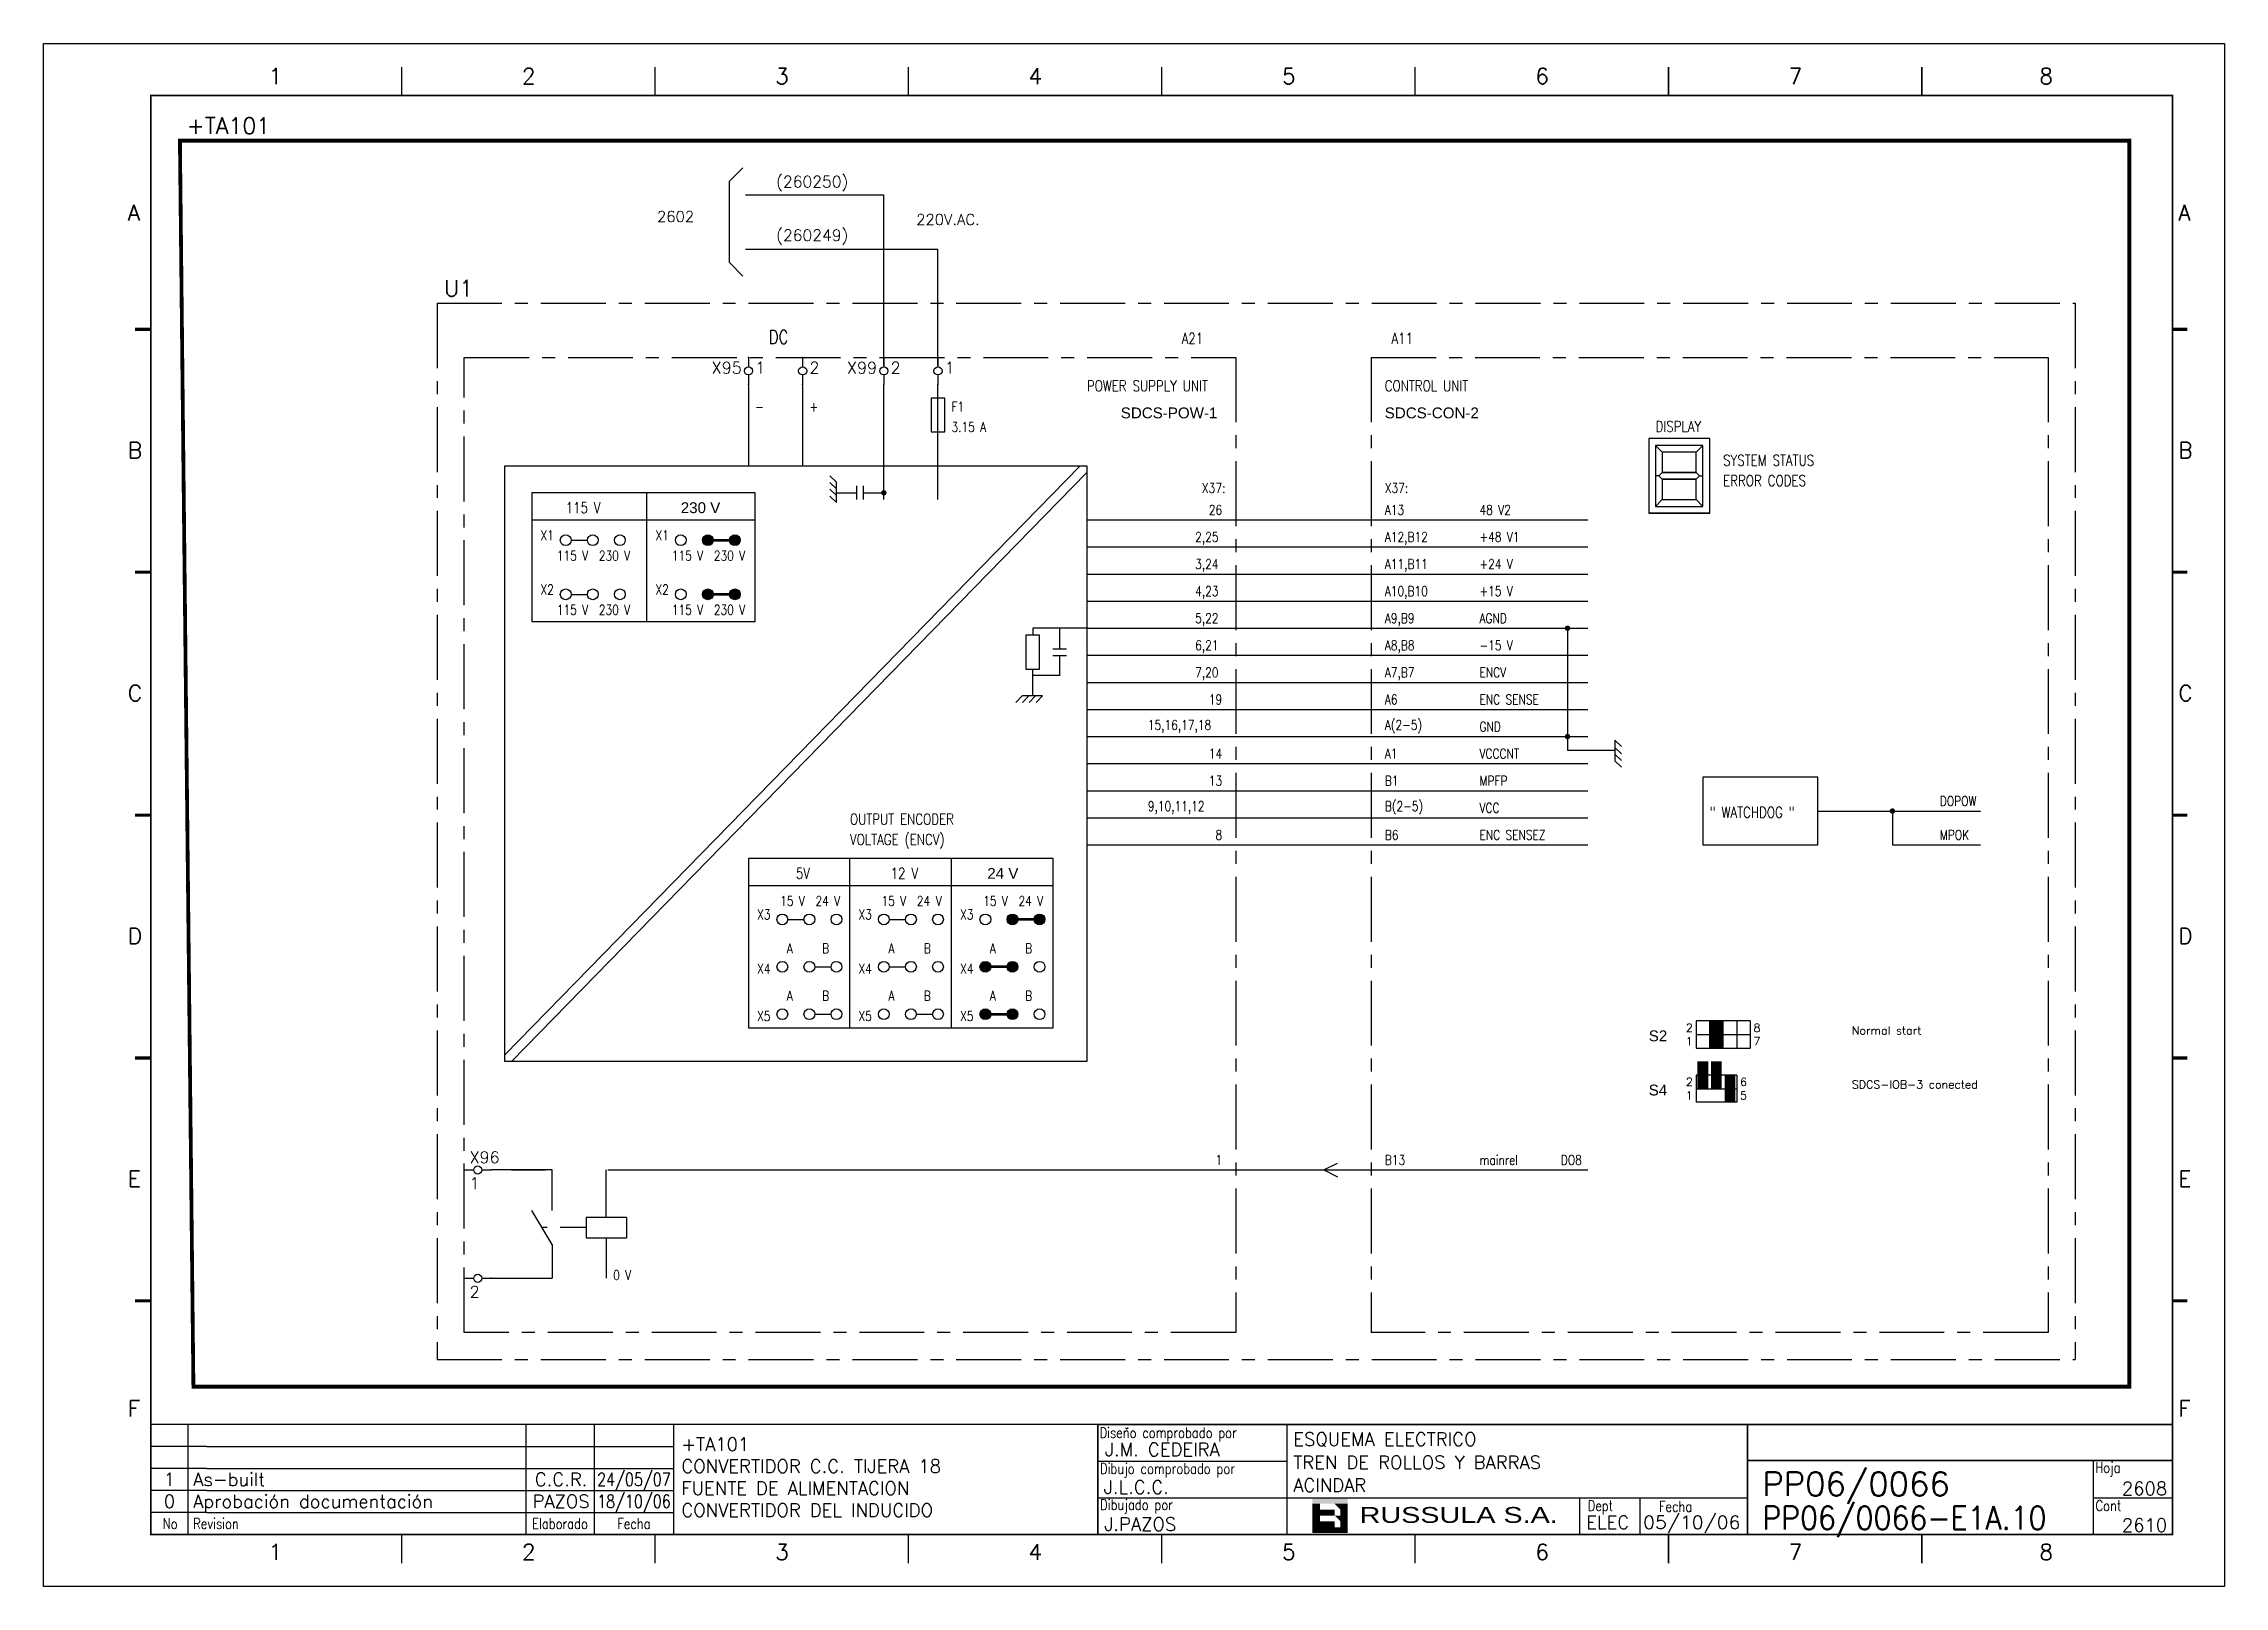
# Model space of a CAD drawing. Extents: x -25 to 1044, y -25744 to 292.
# Drawn here: x -25.4 to 394.6, y -1212.5 to -915.5 of the extents above; entities that cross this region are included whole.
import ezdxf
from ezdxf.enums import TextEntityAlignment as Align

# ---------------------------------------------------------------- set-up
doc = ezdxf.new("R2010")
doc.units = 0
doc.header["$LTSCALE"] = 10
doc.header["$MEASUREMENT"] = 0
for name, pattern in [('CENTER', [2, 1.25, -0.25, 0.25, -0.25]), ('DASHDOT', [1, 0.5, -0.25, 0, -0.25]), ('DASHED', [0.75, 0.5, -0.25])]:
    doc.linetypes.add(name, pattern=pattern)
doc.layers.get('0').update_dxf_attribs({"linetype": 'CONTINUOUS'})
for name, color, linetype in [('1', 7, 'CONTINUOUS'), ('10', 5, 'CONTINUOUS'), ('2', 7, 'CONTINUOUS'), ('25', 3, 'CONTINUOUS'), ('25K', 4, 'DASHED'), ('25PK', 4, 'CENTER'), ('35', 2, 'CONTINUOUS'), ('8', 1, 'CONTINUOUS'), ('9', 6, 'CONTINUOUS'), ('DIBUJO', 7, 'CONTINUOUS'), ('NODE', 7, 'CONTINUOUS')]:
    doc.layers.add(name, color=color, linetype=linetype)
doc.styles.add('ABBSTYLE', font='ROMANS.SHX', dxfattribs={"width": 0.8})
doc.styles.add('HELV', font='HELVBLD.SHX', dxfattribs={"width": 1.2})
doc.styles.add('HELVETICA', font='HELV.SHX')
doc.styles.add('LABEL', font='SIMPLEX', dxfattribs={"width": 0.8, "height": 4})
doc.styles.add('ROMANS', font='romans')
doc.styles.get("Standard").update_dxf_attribs({"font": 'simplex'})

msp = doc.modelspace()

# ---------------------------------------------------------------- texts
at = {"layer": '2', "color": 6}
for s, height, p in [('+TA101', 3.129, (2.16, -932.84)), ('(260250)', 2.19, (115.7, -943.13)), ('(260249)', 2.19, (115.7, -953.44)), ('U1', 3.129, (51.7, -964.12))]:
    msp.add_text(s, height=height, dxfattribs=at).set_placement(p)
at = {"layer": '2', "color": 7}
for s, height, style, p in [('2602', 2.086, 'ROMANS', (92.74, -949.78)), ('220V.AC.', 2.086, 'ROMANS', (142.66, -950.36)), ('S2', 2.086, 'HELV', (283.74, -1107.52)), ('Normal start', 1.5643, 'ROMANS', (322.85, -1106.22)), ('S4', 2.086, 'HELV', (283.74, -1117.95)), ('SDCS-IOB-3 conected', 1.5643, 'ROMANS', (322.85, -1116.62))]:
    msp.add_text(s, height=height, dxfattribs=dict(at, style=style)).set_placement(p)
at = {"layer": '2', "color": 7, "style": 'ROMANS'}
for s, p in [('2', (291.56, -1104.92)), ('8', (304.6, -1104.92)), ('1', (291.56, -1107.52)), ('7', (304.6, -1107.52)), ('2', (291.56, -1115.35)), ('1', (291.56, -1117.95)), ('5', (301.99, -1117.95)), ('6', (301.99, -1115.35))]:
    msp.add_text(s, height=1.56, dxfattribs=at).set_placement(p, align=Align.MIDDLE)
at = {"layer": '25', "style": 'ABBSTYLE', "width": 0.8}
for s, height, p in [('DC', 2.607, (114.27, -973.25)), ('A21', 2.086, (193.79, -973.25)), ('A11', 2.086, (234.2, -973.25)), ('POWER SUPPLY UNIT', 2.0858, (175.54, -982.38)), ('CONTROL UNIT', 2.0858, (232.9, -982.38)), ('-', 1.88, (111.66, -986.29)), ('+', 1.88, (122.09, -986.29)), ('F1', 1.877, (149.47, -986.29)), ('3.15 A', 1.877, (149.47, -990.2)), ('DISPLAY', 2.086, (285.05, -990.2)), ('SYSTEM STATUS', 2.0858, (298.08, -996.72)), ('ERROR CODES', 2.0858, (298.08, -1000.63)), ('115 V', 2.086, (75.16, -1005.84)), ('X37:', 1.877, (197.7, -1001.93)), ('X37:', 1.877, (232.9, -1001.93)), ('26', 1.877, (199.01, -1006.16)), ('A13', 1.877, (232.9, -1006.16)), ('48 V2', 1.877, (251.15, -1006.16)), ('X1', 1.877, (70.29, -1011.06)), ('X1', 1.877, (92.45, -1011.06)), ('2,25', 1.877, (196.4, -1011.37)), ('A12,B12', 1.877, (232.9, -1011.37)), ('+48 V1', 1.877, (251.15, -1011.37)), ('115 V', 1.877, (73.42, -1014.97)), ('230 V', 1.877, (81.54, -1014.97)), ('115 V', 1.877, (95.59, -1014.97)), ('230 V', 1.877, (103.7, -1014.97)), ('3,24', 1.877, (196.4, -1016.59)), ('A11,B11', 1.877, (232.9, -1016.59)), ('+24 V', 1.877, (251.15, -1016.59)), ('X2', 1.877, (70.29, -1021.48)), ('X2', 1.877, (92.45, -1021.48)), ('4,23', 1.877, (196.4, -1021.8)), ('A10,B10', 1.877, (232.9, -1021.8)), ('+15 V', 1.877, (251.15, -1021.8)), ('115 V', 1.877, (73.42, -1025.4)), ('230 V', 1.877, (81.54, -1025.4)), ('115 V', 1.877, (95.59, -1025.4)), ('230 V', 1.877, (103.7, -1025.4)), ('5,22', 1.877, (196.4, -1027.02)), ('A9,B9', 1.877, (232.9, -1027.02)), ('AGND', 1.877, (251.15, -1027.02)), ('6,21', 1.877, (196.4, -1032.23)), ('A8,B8', 1.877, (232.9, -1032.23)), ('-15 V', 1.877, (251.15, -1032.23)), ('7,20', 1.877, (196.4, -1037.45)), ('A7,B7', 1.877, (232.9, -1037.45)), ('ENCV', 1.877, (251.15, -1037.45)), ('19', 1.877, (199.01, -1042.66)), ('A6', 1.877, (232.9, -1042.66)), ('ENC SENSE', 1.877, (251.15, -1042.66)), ('15,16,17,18', 1.8772, (187.27, -1047.56)), ('A(2-5)', 1.877, (232.9, -1047.56)), ('GND', 1.877, (251.15, -1047.88)), ('14', 1.877, (199.01, -1053.09)), ('A1', 1.877, (232.9, -1053.09)), ('VCCCNT', 1.877, (251.15, -1053.09)), ('13', 1.877, (199.01, -1058.31)), ('B1', 1.877, (232.9, -1058.31)), ('MPFP', 1.877, (251.15, -1058.31)), ('9,10,11,12', 1.877, (187.27, -1063.2)), ('B(2-5)', 1.877, (232.9, -1063.2)), ('VCC', 1.877, (251.15, -1063.52)), ('" WATCHDOG "', 2.0858, (295.48, -1064.5)), ('DOPOW', 1.877, (339.8, -1062.22)), ('OUTPUT ENCODER', 2.0858, (129.91, -1065.81)), ('VOLTAGE (ENCV)', 2.0858, (129.91, -1069.72)), ('8', 1.88, (200.31, -1068.73)), ('B6', 1.877, (232.9, -1068.73)), ('ENC SENSEZ', 1.877, (251.15, -1068.73)), ('MPOK', 1.877, (339.8, -1068.73)), ('5V', 2.086, (119.49, -1076.24)), ('12 V', 2.086, (137.74, -1076.24)), ('X3', 1.877, (112.01, -1084.06)), ('15 V', 1.877, (116.44, -1081.45)), ('24 V', 1.877, (123.25, -1081.45)), ('X3', 1.877, (131.56, -1084.06)), ('15 V', 1.877, (136, -1081.45)), ('24 V', 1.877, (142.81, -1081.45)), ('X3', 1.877, (151.12, -1084.06)), ('15 V', 1.877, (155.55, -1081.45)), ('24 V', 1.877, (162.36, -1081.45)), ('A', 1.88, (117.75, -1090.58)), ('B', 1.88, (124.56, -1090.58)), ('A', 1.88, (137.3, -1090.58)), ('B', 1.88, (144.11, -1090.58)), ('A', 1.88, (156.86, -1090.58)), ('B', 1.88, (163.67, -1090.58)), ('X4', 1.877, (112.01, -1094.49)), ('X4', 1.877, (112.01, -1094.49)), ('X4', 1.877, (131.56, -1094.49)), ('X4', 1.877, (131.56, -1094.49)), ('X4', 1.877, (151.12, -1094.49)), ('X4', 1.877, (151.12, -1094.49)), ('A', 1.88, (117.75, -1099.7)), ('B', 1.88, (124.56, -1099.7)), ('A', 1.88, (137.3, -1099.7)), ('B', 1.88, (144.11, -1099.7)), ('A', 1.88, (156.86, -1099.7)), ('B', 1.88, (163.67, -1099.7)), ('X5', 1.877, (112.01, -1103.61)), ('X5', 1.877, (131.56, -1103.61)), ('X5', 1.877, (151.12, -1103.61)), ('1', 1.88, (200.31, -1131.31)), ('B13', 1.877, (232.9, -1131.31)), ('mainrel', 1.877, (251.15, -1131.31)), ('DO8', 1.877, (266.8, -1131.31)), ('0 V', 1.877, (84.29, -1153.47))]:
    msp.add_text(s, height=height, dxfattribs=at).set_placement(p)
at = {"layer": '25', "style": 'HELV'}
for s, p in [('SDCS-POW-1', (182.06, -987.59)), ('SDCS-CON-2', (232.9, -987.59)), ('230 V', (97.32, -1005.84)), ('24 V', (156.35, -1076.24))]:
    msp.add_text(s, height=2.086, dxfattribs=at).set_placement(p)

# ---------------------------------------------------------------- blocks, each defined once
blk = doc.blocks.new('NOD', base_point=(237.5, 170))
at = {"layer": 'NODE'}
blk.add_point((237.5, 170), dxfattribs=at)
blk = doc.blocks.new('$$PLL21C')
for p, q in [((-2.5, 0), (-0.75, 0)), ((0.75, 0), (2.5, 0))]:
    blk.add_line(p, q)
at = {"layer": '2'}
blk.add_circle((0, 0), 0.75, dxfattribs=at)
for p in [(-2.5, 0), (2.5, 0)]:
    blk.add_blockref('NOD', p, dxfattribs=at)
at = {"layer": '8'}
blk.add_attdef('*A', (-1.5, -3.575), '', height=2.15, dxfattribs=at)
at = {"layer": '9'}
blk.add_attdef('ID', (-1.5, 1.25), '', height=2.15, dxfattribs=at)
blk = doc.blocks.new('$$PLU21C')
for p, q in [((0, 2.5), (0, 0.75)), ((0, -0.75), (0, -2.5))]:
    blk.add_line(p, q)
at = {"layer": '2'}
blk.add_circle((0, 0), 0.75, dxfattribs=at)
for p in [(0, 2.5), (0, -2.5)]:
    blk.add_blockref('NOD', p, dxfattribs=at)
at = {"layer": '8'}
blk.add_attdef('*A', (1.25, -0.5), '', height=2.15, dxfattribs=at)
at = {"layer": '9'}
blk.add_attdef('ID', text='', height=2.15, dxfattribs=at).set_placement((-1.25, -0.5), align=Align.RIGHT)
blk = doc.blocks.new('newcajec')
at = {"layer": '1'}
for p, q in [((179.4, 20.85), (0.13, 20.85)), ((7, 20.85), (7, 0)), ((71, 20.85), (71, 0)), ((84, 20.85), (84, 0.09)), ((99, 20.85), (99, 0)), ((215.2, 20.8), (215.2, 0)), ((10.6, 16.64), (0, 16.64)), ((10.6, 16.64), (99, 16.64)), ((184.64, 20.18), (184.81, 20.01)), ((184.81, 20.01), (185.18, 20.25)), ((10.6, 12.48), (0, 12.48)), ((10.6, 12.48), (99, 12.48)), ((179.4, 13.87), (215.2, 13.87)), ((368, 14.06), (368, 0)), ((10.6, 8.32), (0, 8.32)), ((10.6, 8.32), (99, 8.32)), ((10.6, 4.16), (0, 4.16)), ((10.6, 4.16), (99, 4.16)), ((179.4, 6.93), (267.63, 6.93)), ((267.63, 6.93), (302.5, 6.93)), ((270.63, 6.91), (270.63, 0)), ((282.07, 6.93), (282.07, 0)), ((368, 6.93), (383, 6.93))]:
    blk.add_line(p, q, dxfattribs=at)
for points in [[(47.5, 272.5, 0.3, 0.3, 0), (47.5, 277.91, 0.3, 0.3, 0)], [(95.5, 272.5, 0.3, 0.3, 0), (95.5, 277.91, 0.3, 0.3, 0)], [(143.5, 272.5, 0.3, 0.3, 0), (143.5, 277.91, 0.3, 0.3, 0)], [(191.5, 272.5, 0.3, 0.3, 0), (191.5, 277.91, 0.3, 0.3, 0)], [(239.5, 272.5, 0.3, 0.3, 0), (239.5, 277.91, 0.3, 0.3, 0)], [(287.5, 272.5, 0.3, 0.3, 0), (287.5, 277.91, 0.3, 0.3, 0)], [(335.5, 272.5, 0.3, 0.3, 0), (335.5, 277.91, 0.3, 0.3, 0)], [(-2.99, 228.23, 0.6, 0.6, 0), (-0.18, 228.23, 0.6, 0.6, 0)], [(383.01, 228.23, 0.6, 0.6, 0), (385.82, 228.23, 0.6, 0.6, 0)], [(-2.99, 182.23, 0.6, 0.6, 0), (-0.18, 182.23, 0.6, 0.6, 0)], [(383.01, 182.23, 0.6, 0.6, 0), (385.82, 182.23, 0.6, 0.6, 0)], [(-2.99, 136.23, 0.6, 0.6, 0), (-0.18, 136.23, 0.6, 0.6, 0)], [(383.01, 136.23, 0.6, 0.6, 0), (385.82, 136.23, 0.6, 0.6, 0)], [(-2.99, 90.23, 0.6, 0.6, 0), (-0.18, 90.23, 0.6, 0.6, 0)], [(383.01, 90.23, 0.6, 0.6, 0), (385.82, 90.23, 0.6, 0.6, 0)], [(-2.99, 44.23, 0.6, 0.6, 0), (-0.18, 44.23, 0.6, 0.6, 0)], [(383.01, 44.23, 0.6, 0.6, 0), (385.82, 44.23, 0.6, 0.6, 0)], [(383, 20.8, 0.3, 0.3, 0), (179.4, 20.8, 0.3, 0.3, 0), (179.4, 0, 0.3, 0.3, 0)], [(302.5, 20.8, 0.3, 0.3, 0), (302.5, 0, 0.3, 0.3, 0)], [(302.5, 14, 0.3, 0.3, 0), (383, 14, 0.3, 0.3, 0)], [(47.5, -5.5, 0.3, 0.3, 0), (47.5, -0.09, 0.3, 0.3, 0)], [(95.5, -5.5, 0.3, 0.3, 0), (95.5, -0.09, 0.3, 0.3, 0)], [(143.5, -5.5, 0.3, 0.3, 0), (143.5, -0.09, 0.3, 0.3, 0)], [(191.5, -5.5, 0.3, 0.3, 0), (191.5, -0.09, 0.3, 0.3, 0)], [(239.5, -5.5, 0.3, 0.3, 0), (239.5, -0.09, 0.3, 0.3, 0)], [(287.5, -5.5, 0.3, 0.3, 0), (287.5, -0.09, 0.3, 0.3, 0)], [(335.5, -5.5, 0.3, 0.3, 0), (335.5, -0.09, 0.3, 0.3, 0)]]:
    blk.add_lwpolyline(points, format="xyseb", dxfattribs=at)
at = {"layer": '1', "const_width": 0.3}
blk.add_lwpolyline([(0, 0), (0, 272.5), (383, 272.5), (383, 0)], close=True, dxfattribs=at)
at = {"layer": '2', "color": 14}
for p, q in [((221.42, 4.69), (221.42, 5.81)), ((221.42, 2.47), (221.42, 3.58))]:
    blk.add_line(p, q, dxfattribs=at)
for points in [[(220.05, 5.81), (220.05, 6.92), (226.74, 5.81), (226.74, 6.92)], [(221.42, 2.47), (220.05, 2.47), (221.42, 5.81), (220.05, 5.81)], [(221.42, 4.69), (224.25, 4.69), (221.42, 3.58), (224.25, 3.58)], [(224.25, 5.81), (225.37, 5.81), (225.37, 4.69)], [(225.37, 5.81), (226.74, 5.81), (225.37, 1.35), (226.74, 1.35)], [(224.25, 0.24), (224.25, 2.47), (220.05, 0.24), (220.05, 2.47)], [(224.25, 3.58), (225.37, 3.58), (225.37, 2.47)], [(226.74, 1.35), (226.74, 0.24), (224.25, 1.35), (224.25, 0.24)]]:
    blk.add_solid(points, dxfattribs=at)
at = {"layer": '1', "style": 'ROMANS'}
for s, p in [('1', (22.29, 274.68)), ('2', (70.29, 274.68)), ('3', (118.29, 274.68)), ('4', (166.29, 274.68)), ('5', (214.29, 274.68)), ('6', (262.29, 274.68)), ('7', (310.29, 274.68)), ('8', (357.79, 274.68)), ('A', (-4.37, 248.84)), ('A', (384.13, 248.84)), ('B', (-4.37, 203.84)), ('B', (384.13, 203.84)), ('C', (-4.37, 157.84)), ('C', (384.13, 157.84)), ('D', (-4.37, 111.84)), ('D', (384.13, 111.84)), ('E', (-4.37, 65.84)), ('E', (384.13, 65.84)), ('F', (-4.37, 22.34)), ('F', (384.13, 22.34)), ('1', (22.29, -4.82)), ('2', (70.29, -4.82)), ('3', (118.29, -4.82)), ('4', (166.29, -4.82)), ('5', (214.29, -4.82)), ('6', (262.29, -4.82)), ('7', (310.29, -4.82)), ('8', (357.79, -4.82))]:
    blk.add_text(s, height=3, dxfattribs=at).set_placement(p)
at = {"layer": '1', "style": 'LABEL', "width": 0.8}
for s, p in [('Diseno comprobado por', (179.73, 18.27)), ('Dibujo comprobado por', (179.81, 11.47)), ('Hoja', (368.38, 11.66)), ('Dibujado por', (179.83, 4.64)), ('Fecha', (285.71, 4.3)), ('Cont', (368.43, 4.46)), ('No', (2.23, 1.05)), ('Revision', (8, 1.05))]:
    blk.add_text(s, height=2, dxfattribs=at).set_placement(p)
for s, p in [('Dept', (274.61, 4.44)), ('Elaborado', (77.5, 1.05)), ('Fecha', (91.5, 1.05))]:
    blk.add_text(s, height=2, dxfattribs=at).set_placement(p, align=Align.CENTER)
at = {"layer": '10', "style": 'ROMANS'}
for tag, p in [('REV41', (3.5, 18.74)), ('REV43', (77.7, 18.74)), ('REV31', (3.5, 14.58)), ('REV33', (77.7, 14.58)), ('REV21', (3.5, 10.42)), ('REV23', (77.7, 10.42)), ('REV11', (3.5, 6.27)), ('REV13', (77.7, 6.27))]:
    blk.add_attdef(tag, text='', height=2.5, dxfattribs=at).set_placement(p, align=Align.MIDDLE)
for tag, p, height in [('REV42', (8, 17.49), 2.5), ('SHEETNAME1', (100.5, 15.83), 2.5), ('DESIGNCHECK', (180.74, 14.83), 2.5), ('DOCUMENTTYPE', (216.43, 16.8), 2.5), ('NOTA', (305.32, 15.8), 3), ('REV32', (8, 13.33), 2.5), ('SHEETNAME2', (100.5, 11.67), 2.5), ('OBJECT', (216.43, 12.4), 2.5), ('REV22', (8, 9.17), 2.5), ('SHEETNAME3', (100.5, 7.51), 2.5), ('DRAWINGCHECK', (180.53, 7.71), 2.5), ('CUSTOMER', (216.43, 8.08), 2.5), ('ORDER', (305.32, 7.3), 4.5), ('REV12', (8, 5.01), 2.5), ('SHEETNAME4', (100.5, 3.35), 2.5), ('DOCUMENT_ID', (305.32, 0.93), 4.4), ('USER', (180.63, 0.71), 2.5), ('DEPARTMENT', (271.93, 1.05), 2.5)]:
    blk.add_attdef(tag, p, '', height=height, dxfattribs=at)
for tag, width, p, p2 in [('REV44', 1.221199, (84.53, 17.49), (98.48, 17.49)), ('REV34', 1.221199, (84.53, 13.33), (98.48, 13.33)), ('REV24', 1.221199, (84.53, 9.17), (98.48, 9.17)), ('REV14', 1.221199, (84.53, 5.01), (98.48, 5.01)), ('CREATED2', 7.039915, (282.71, 1.05), (301.14, 1.05))]:
    blk.add_attdef(tag, text='', height=2.5, dxfattribs=dict(at, width=width)).set_placement(p, p2, align=Align.FIT)
for tag, p in [('SHEET', (382, 7.43)), ('NEXTSHEET', (382, 0.5))]:
    blk.add_attdef(tag, text='', height=2.5, dxfattribs=at).set_placement(p, align=Align.RIGHT)
at = {"layer": 'DIBUJO', "color": 14, "style": 'HELVETICA', "width": 1.3}
blk.add_text('RUSSULA S.A.', height=3, dxfattribs=at).set_placement((229, 2.19))

# ---------------------------------------------------------------- linework, layer by layer
at = {"layer": '2', "color": 7}
for p, q in [((106.68, -941.96), (109.28, -939.36)), ((106.68, -957.61), (106.68, -941.96)), ((109.81, -944.57), (136.43, -944.57)), ((136.43, -977.42), (136.43, -944.57)), ((109.81, -955), (146.86, -955)), ((146.86, -977.42), (146.86, -955)), ((109.28, -960.21), (106.68, -957.61)), ((292.87, -1103.61), (292.87, -1108.83)), ((303.3, -1103.61), (292.87, -1103.61)), ((295.48, -1108.83), (295.48, -1103.61)), ((298.08, -1108.83), (298.08, -1103.61)), ((300.69, -1103.61), (300.69, -1108.83)), ((303.3, -1103.61), (303.3, -1108.83)), ((292.87, -1106.22), (303.3, -1106.22)), ((292.87, -1108.83), (303.3, -1108.83)), ((292.87, -1108.83), (303.3, -1108.83)), ((300.69, -1114.04), (292.87, -1114.04)), ((292.87, -1114.04), (292.87, -1119.26)), ((292.87, -1116.65), (300.69, -1116.65)), ((300.69, -1114.04), (300.69, -1119.26)), ((300.69, -1119.26), (292.87, -1119.26))]:
    msp.add_line(p, q, dxfattribs=at)
at = {"layer": '2', "color": 3, "linetype": 'DASHDOT'}
msp.add_lwpolyline([(0.86, -934.14, 0.73, 0.73, 0), (376.3, -934.14, 0.73, 0.73, 0), (376.3, -1174.01, 0.73, 0.73, 0), (3.46, -1174.01, 0.73, 0.73, 0), (0.86, -934.14, 0.73, 0.73, 0)], format="xyseb", dxfattribs=at)
at = {"layer": '2', "color": 7}
for points in [[(102.02, -1011.06, 1.04, 1.04, 1), (103.06, -1011.06, 1.04, 1.04, 1)], [(107.23, -1011.06, 1.04, 1.04, 1), (108.27, -1011.06, 1.04, 1.04, 1)], [(102.02, -1021.48, 1.04, 1.04, 1), (103.06, -1021.48, 1.04, 1.04, 1)], [(107.23, -1021.48, 1.04, 1.04, 1), (108.27, -1021.48, 1.04, 1.04, 1)], [(160.68, -1084.06, 1.04, 1.04, 1), (161.72, -1084.06, 1.04, 1.04, 1)], [(165.89, -1084.06, 1.04, 1.04, 1), (166.94, -1084.06, 1.04, 1.04, 1)], [(155.47, -1093.18, 1.04, 1.04, 1), (156.51, -1093.18, 1.04, 1.04, 1)], [(160.68, -1093.18, 1.04, 1.04, 1), (161.72, -1093.18, 1.04, 1.04, 1)], [(155.47, -1102.31, 1.04, 1.04, 1), (156.51, -1102.31, 1.04, 1.04, 1)], [(160.68, -1102.31, 1.04, 1.04, 1), (161.72, -1102.31, 1.04, 1.04, 1)]]:
    msp.add_lwpolyline(points, format="xyseb", close=True, dxfattribs=at)
for points in [[(103.53, -1011.06, 0.521, 0.521, 0), (106.87, -1011.06, 0.521, 0.521, 0)], [(103.53, -1021.48, 0.521, 0.521, 0), (106.87, -1021.48, 0.521, 0.521, 0)], [(162.19, -1084.06, 0.521, 0.521, 0), (165.53, -1084.06, 0.521, 0.521, 0)], [(156.98, -1093.18, 0.521, 0.521, 0), (160.32, -1093.18, 0.521, 0.521, 0)], [(156.98, -1102.31, 0.521, 0.521, 0), (160.32, -1102.31, 0.521, 0.521, 0)]]:
    msp.add_lwpolyline(points, format="xyseb", dxfattribs=at)
for points in [[(295.48, -1103.61), (295.48, -1108.83), (298.08, -1103.61), (298.08, -1108.83)], [(293.13, -1116.61), (293.13, -1111.39), (295.21, -1116.61), (295.21, -1111.39)], [(295.74, -1116.61), (295.74, -1111.39), (297.82, -1116.61), (297.82, -1111.39)], [(298.34, -1119.26), (298.34, -1114.04), (300.43, -1119.26), (300.43, -1114.04)]]:
    msp.add_solid(points, dxfattribs=at)
at = {"layer": '25'}
for p, q in [((68.64, -1001.93), (68.64, -1026.7)), ((111.66, -1001.93), (68.64, -1001.93)), ((90.81, -1026.7), (90.81, -1001.93)), ((111.66, -1026.7), (111.66, -1001.93)), ((68.64, -1007.14), (111.66, -1007.14)), ((68.64, -1026.7), (111.66, -1026.7)), ((169.02, -1072.33), (110.36, -1072.33)), ((110.36, -1072.33), (110.36, -1104.92)), ((129.91, -1104.92), (129.91, -1072.33)), ((149.47, -1104.92), (149.47, -1072.33)), ((169.02, -1104.92), (169.02, -1072.33)), ((110.36, -1077.54), (169.02, -1077.54)), ((110.36, -1104.92), (169.02, -1104.92))]:
    msp.add_line(p, q, dxfattribs=at)
at = {"layer": '25K'}
msp.add_line((79.07, -1143.37), (70.6, -1143.37), dxfattribs=at)
at = {"layer": '25PK'}
for p, q in [((50.39, -965.43), (365.87, -965.43)), ((50.39, -965.43), (365.87, -965.43)), ((50.39, -965.43), (50.39, -1168.79)), ((50.39, -965.43), (50.39, -1168.79)), ((365.87, -965.43), (365.87, -1168.79)), ((55.61, -975.86), (204.22, -975.86)), ((55.61, -1163.58), (55.61, -975.86)), ((204.22, -975.86), (204.22, -1163.58)), ((230.29, -975.86), (230.29, -1163.58)), ((230.29, -975.86), (360.66, -975.86)), ((360.66, -975.86), (360.66, -1163.58)), ((204.22, -1163.58), (55.61, -1163.58)), ((360.66, -1163.58), (230.29, -1163.58)), ((50.39, -1168.79), (365.87, -1168.79))]:
    msp.add_line(p, q, dxfattribs=at)
at = {"layer": '35'}
for p, q in [((110.36, -981.07), (110.36, -996.72)), ((120.79, -981.07), (120.79, -996.72)), ((136.43, -1003.23), (136.43, -981.07)), ((146.86, -1003.23), (146.86, -981.07)), ((145.56, -983.68), (145.56, -990.2)), ((148.17, -983.68), (145.56, -983.68)), ((148.17, -990.2), (148.17, -983.68)), ((145.56, -990.2), (148.17, -990.2)), ((283.74, -991.5), (283.74, -1005.84)), ((295.48, -991.5), (283.74, -991.5)), ((294.17, -992.8), (285.05, -992.8)), ((285.05, -992.8), (285.05, -999.32)), ((286.35, -994.11), (285.05, -992.8)), ((292.87, -994.11), (286.35, -994.11)), ((286.35, -994.11), (286.35, -998.02)), ((292.87, -994.11), (294.17, -992.8)), ((292.87, -998.02), (292.87, -994.11)), ((294.17, -999.32), (294.17, -992.8)), ((295.48, -1005.84), (295.48, -991.5)), ((63.43, -1111.43), (63.43, -996.72)), ((63.43, -1110.13), (174.24, -996.72)), ((63.43, -996.72), (175.54, -996.72)), ((64.73, -1111.43), (175.54, -998.02)), ((127.31, -999.88), (126.05, -998.66)), ((175.54, -996.72), (175.54, -1111.43)), ((285.05, -998.02), (285.05, -1004.54)), ((285.7, -998.67), (285.05, -998.67)), ((286.35, -998.02), (285.7, -998.67)), ((285.7, -998.67), (286.35, -999.32)), ((292.87, -998.02), (286.35, -998.02)), ((286.35, -998.02), (292.87, -998.02)), ((292.87, -999.32), (286.35, -999.32)), ((286.35, -999.32), (292.87, -999.32)), ((286.35, -999.32), (286.35, -1003.23)), ((292.87, -998.02), (293.52, -998.67)), ((293.52, -998.67), (292.87, -999.32)), ((292.87, -1003.23), (292.87, -999.32)), ((293.52, -998.67), (294.16, -998.67)), ((294.17, -1004.54), (294.17, -998.02)), ((127.31, -1001.16), (126.05, -999.94)), ((127.31, -1002.46), (126.05, -1001.24)), ((127.31, -1003.82), (126.05, -1002.6)), ((127.31, -1003.82), (127.31, -999.88)), ((131.16, -1000.6), (131.16, -1003.2)), ((132.47, -1000.6), (132.47, -1003.2)), ((286.35, -1003.23), (285.05, -1004.54)), ((286.35, -1003.23), (292.87, -1003.23)), ((292.87, -1003.23), (294.17, -1004.54)), ((175.54, -1007.14), (272.01, -1007.14)), ((283.74, -1005.84), (295.48, -1005.84)), ((295.48, -1005.84), (283.74, -1005.84)), ((285.05, -1004.54), (294.17, -1004.54)), ((76.21, -1011.06), (79.33, -1011.06)), ((103.58, -1011.06), (106.71, -1011.06)), ((175.54, -1012.36), (272.01, -1012.36)), ((175.54, -1017.57), (272.01, -1017.57)), ((76.21, -1021.48), (79.33, -1021.48)), ((103.58, -1021.48), (106.71, -1021.48)), ((175.54, -1022.79), (272.01, -1022.79)), ((175.54, -1028), (272.01, -1028)), ((166.39, -1029.36), (163.78, -1029.36)), ((163.78, -1029.36), (163.78, -1035.88)), ((166.39, -1035.88), (166.39, -1029.36)), ((168.99, -1031.97), (171.6, -1031.97)), ((163.78, -1035.88), (166.39, -1035.88)), ((168.99, -1033.27), (171.6, -1033.27)), ((175.54, -1033.22), (272.01, -1033.22)), ((163.07, -1041.04), (161.85, -1042.3)), ((167, -1041.04), (163.06, -1041.04)), ((164.35, -1041.04), (163.13, -1042.3)), ((165.64, -1041.04), (164.42, -1042.3)), ((167, -1041.04), (165.78, -1042.3)), ((175.54, -1038.43), (272.01, -1038.43)), ((175.54, -1043.65), (272.01, -1043.65)), ((175.54, -1048.86), (272.01, -1048.86)), ((277.22, -1049.58), (278.49, -1050.8)), ((277.23, -1049.58), (277.23, -1053.52)), ((175.54, -1054.07), (272.01, -1054.07)), ((277.22, -1050.94), (278.49, -1052.16)), ((277.22, -1052.24), (278.49, -1053.45)), ((277.22, -1053.51), (278.49, -1054.73)), ((294.17, -1056.68), (294.17, -1069.72)), ((316.33, -1056.68), (294.17, -1056.68)), ((316.33, -1069.72), (316.33, -1056.68)), ((175.54, -1059.29), (272.01, -1059.29)), ((175.54, -1064.5), (272.01, -1064.5)), ((175.54, -1069.72), (272.01, -1069.72)), ((294.17, -1069.72), (316.33, -1069.72)), ((117.92, -1084.06), (121.05, -1084.06)), ((137.48, -1084.06), (140.6, -1084.06)), ((162.24, -1084.06), (165.37, -1084.06)), ((123.14, -1093.18), (126.26, -1093.18)), ((137.48, -1093.18), (140.6, -1093.18)), ((137.48, -1093.18), (140.6, -1093.18)), ((157.03, -1093.18), (160.16, -1093.18)), ((157.03, -1093.18), (160.16, -1093.18)), ((123.14, -1102.31), (126.26, -1102.31)), ((142.69, -1102.31), (145.82, -1102.31)), ((157.03, -1102.31), (160.16, -1102.31)), ((175.54, -1111.43), (63.43, -1111.43)), ((72.56, -1132.29), (60.82, -1132.29)), ((64.73, -1132.29), (71.25, -1132.29)), ((72.56, -1140.11), (72.56, -1132.29)), ((82.98, -1141.42), (82.98, -1132.29)), ((83.25, -1132.29), (272.01, -1132.29)), ((221.17, -1132.29), (223.78, -1130.99)), ((221.17, -1132.29), (223.78, -1133.6)), ((72.56, -1146.63), (68.64, -1140.11)), ((86.9, -1141.42), (79.07, -1141.42)), ((79.07, -1141.42), (79.07, -1145.33)), ((86.9, -1141.42), (86.9, -1145.33)), ((79.07, -1145.33), (86.9, -1145.33)), ((82.98, -1145.33), (82.98, -1153.15)), ((72.56, -1146.63), (72.56, -1153.15)), ((60.82, -1153.15), (72.56, -1153.15))]:
    msp.add_line(p, q, dxfattribs=at)
for points in [[(127.25, -1001.93), (131.16, -1001.93)], [(132.47, -1001.93), (136.38, -1001.93)], [(175.54, -1028), (165.11, -1028), (165.11, -1029.36)], [(170.33, -1031.97), (170.33, -1028.06)], [(268.1, -1028), (268.1, -1048.86), (268.1, -1051.47), (277.22, -1051.47)], [(165.11, -1041.09), (165.11, -1035.88)], [(170.33, -1037.13), (165.11, -1037.13)], [(170.33, -1037.18), (170.33, -1033.27)], [(316.33, -1063.2), (347.62, -1063.2)], [(330.67, -1063.2), (330.67, -1069.72), (347.62, -1069.72)]]:
    msp.add_lwpolyline(points, dxfattribs=at)
for points in [[(136.17, -1001.93, 0.521, 0.521, 1), (136.69, -1001.93, 0.521, 0.521, 1)], [(267.84, -1028, 0.521, 0.521, 1), (268.36, -1028, 0.521, 0.521, 1)], [(267.84, -1048.86, 0.521, 0.521, 1), (268.36, -1048.86, 0.521, 0.521, 1)], [(330.41, -1063.2, 0.521, 0.521, 1), (330.93, -1063.2, 0.521, 0.521, 1)]]:
    msp.add_lwpolyline(points, format="xyseb", close=True, dxfattribs=at)
for centre in [(75.16, -1011.06), (80.38, -1011.06), (85.59, -1011.06), (97.32, -1011.06), (102.54, -1011.06), (107.75, -1011.06), (75.16, -1021.48), (80.38, -1021.48), (85.59, -1021.48), (97.32, -1021.48), (102.54, -1021.48), (107.75, -1021.48), (116.88, -1084.06), (122.09, -1084.06), (127.31, -1084.06), (136.43, -1084.06), (141.65, -1084.06), (146.86, -1084.06), (155.99, -1084.06), (161.2, -1084.06), (166.42, -1084.06), (116.88, -1093.18), (116.88, -1093.18), (122.09, -1093.18), (122.09, -1093.18), (127.31, -1093.18), (127.31, -1093.18), (136.43, -1093.18), (136.43, -1093.18), (141.65, -1093.18), (141.65, -1093.18), (146.86, -1093.18), (146.86, -1093.18), (155.99, -1093.18), (155.99, -1093.18), (161.2, -1093.18), (161.2, -1093.18), (166.42, -1093.18), (166.42, -1093.18), (116.88, -1102.31), (122.09, -1102.31), (127.31, -1102.31), (136.43, -1102.31), (141.65, -1102.31), (146.86, -1102.31), (155.99, -1102.31), (161.2, -1102.31), (166.42, -1102.31)]:
    msp.add_circle(centre, 1.04, dxfattribs=at)
at = {"layer": 'DIBUJO'}
msp.add_lwpolyline([(-25.39, -915.46), (394.61, -915.46), (394.61, -1212.46), (-25.39, -1212.46), (-25.39, -915.46)], dxfattribs=at)

# ---------------------------------------------------------------- block references
at = {"layer": '2', "color": 7}
ref = msp.add_blockref('newcajec', (-4.72, -1202.46), dxfattribs=dict(at, xscale=1.016513761467889, yscale=1.016513761467889, zscale=1.016513761467889))
ref.add_attrib('REV24', '24/05/07', dxfattribs={"layer": '10', "height": 2.541, "style": 'ROMANS', "width": 0.728168}).set_placement((81.21, -1193.13), (95.39, -1193.13), align=Align.FIT)
ref.add_attrib('SHEETNAME3', 'FUENTE DE ALIMENTACION', (97.44, -1194.83), dxfattribs={"layer": '10', "height": 2.5413, "style": 'ROMANS'})
ref.add_attrib('SHEETNAME2', 'CONVERTIDOR C.C. TIJERA 18', (97.44, -1190.6), dxfattribs={"layer": '10', "height": 2.5413, "style": 'ROMANS'})
ref.add_attrib('SHEETNAME1', '+TA101', (97.44, -1186.37), dxfattribs={"layer": '10', "height": 2.541, "style": 'ROMANS'})
ref.add_attrib('USER', 'J.PAZOS', (178.9, -1201.74), dxfattribs={"layer": '10', "height": 2.541, "style": 'ROMANS'})
ref.add_attrib('DRAWINGCHECK', 'J.L.C.C.', (178.8, -1194.62), dxfattribs={"layer": '10', "height": 2.541, "style": 'ROMANS'})
ref.add_attrib('DESIGNCHECK', 'J.M. CEDEIRA', (179.01, -1187.38), dxfattribs={"layer": '10', "height": 2.5413, "style": 'ROMANS'})
ref.add_attrib('REV22', 'As-built', (3.42, -1193.13), dxfattribs={"layer": '10', "height": 2.541, "style": 'ROMANS'})
ref.add_attrib('REV12', 'Aprobación documentación', (3.42, -1197.36), dxfattribs={"layer": '10', "height": 2.5413, "style": 'ROMANS'})
ref.add_attrib('REV21', '1', dxfattribs={"layer": '10', "height": 2.54, "style": 'ROMANS'}).set_placement((-1.16, -1191.86), align=Align.MIDDLE)
ref.add_attrib('REV11', '0', dxfattribs={"layer": '10', "height": 2.54, "style": 'ROMANS'}).set_placement((-1.16, -1196.09), align=Align.MIDDLE)
ref.add_attrib('SHEETNAME4', 'CONVERTIDOR DEL INDUCIDO', (97.44, -1199.06), dxfattribs={"layer": '10', "height": 2.5413, "style": 'ROMANS'})
ref.add_attrib('REV14', '18/10/06', dxfattribs={"layer": '10', "height": 2.541, "style": 'ROMANS', "width": 0.728168}).set_placement((81.21, -1197.36), (95.39, -1197.36), align=Align.FIT)
ref.add_attrib('REV23', 'C.C.R.', dxfattribs={"layer": '10', "height": 2.541, "style": 'ROMANS'}).set_placement((74.27, -1191.86), align=Align.MIDDLE)
ref.add_attrib('REV13', 'PAZOS', dxfattribs={"layer": '10', "height": 2.541, "style": 'ROMANS'}).set_placement((74.27, -1196.09), align=Align.MIDDLE)
ref.add_attrib('DOCUMENT_ID', 'PP06/0066-E1A.10', (305.65, -1201.51), dxfattribs={"layer": '10', "height": 4.4727, "style": 'ROMANS', "width": 0.9})
ref.add_attrib('ORDER', 'PP06/0066', (305.65, -1195.04), dxfattribs={"layer": '10', "height": 4.574, "style": 'ROMANS'})
ref.add_attrib('CUSTOMER', 'ACINDAR', (215.29, -1194.24), dxfattribs={"layer": '10', "height": 2.541, "style": 'ROMANS'})
ref.add_attrib('OBJECT', 'TREN DE ROLLOS Y BARRAS', (215.29, -1189.85), dxfattribs={"layer": '10', "height": 2.5413, "style": 'ROMANS'})
ref.add_attrib('DOCUMENTTYPE', 'ESQUEMA ELECTRICO', (215.29, -1185.38), dxfattribs={"layer": '10', "height": 2.5413, "style": 'ROMANS'})
ref.add_attrib('CREATED2', '05/10/06', dxfattribs={"layer": '10', "height": 2.541, "style": 'ROMANS', "width": 0.961976}).set_placement((282.66, -1201.4), (301.4, -1201.4), align=Align.FIT)
ref.add_attrib('DEPARTMENT', 'ELEC', (271.71, -1201.4), dxfattribs={"layer": '10', "height": 2.541, "style": 'ROMANS'})
ref.add_attrib('NEXTSHEET', '2610', dxfattribs={"layer": '10', "height": 2.541, "style": 'ROMANS'}).set_placement((383.59, -1201.95), align=Align.RIGHT)
ref.add_attrib('SHEET', '2608', dxfattribs={"layer": '10', "height": 2.541, "style": 'ROMANS'}).set_placement((383.59, -1194.9), align=Align.RIGHT)
at = {"layer": '2', "color": 7, "xscale": 1.042899108923675, "yscale": 1.042899108923675, "zscale": 1.042899108923675}
for name, p, values in [('$$PLU21C', (110.36, -978.46), {'ID': 'X95', '*A': '1'}), ('$$PLU21C', (120.79, -978.46), {'*A': '2'}), ('$$PLU21C', (136.43, -978.46), {'ID': 'X99', '*A': '2'}), ('$$PLU21C', (146.86, -978.46), {'*A': '1'}), ('$$PLL21C', (58.22, -1132.29), {'ID': 'X96', '*A': '1'}), ('$$PLL21C', (58.22, -1153.15), {'*A': '2'})]:
    msp.add_blockref(name, p, dxfattribs=at).add_auto_attribs(values)

msp.set_redraw_order([(e.dxf.handle, doc.entitydb.next_handle()) for e in msp.query("TEXT MTEXT ATTDEF DIMENSION ARC_DIMENSION")])  # texts and dimensions are drawn at this point

doc.saveas('drawing.dxf')
